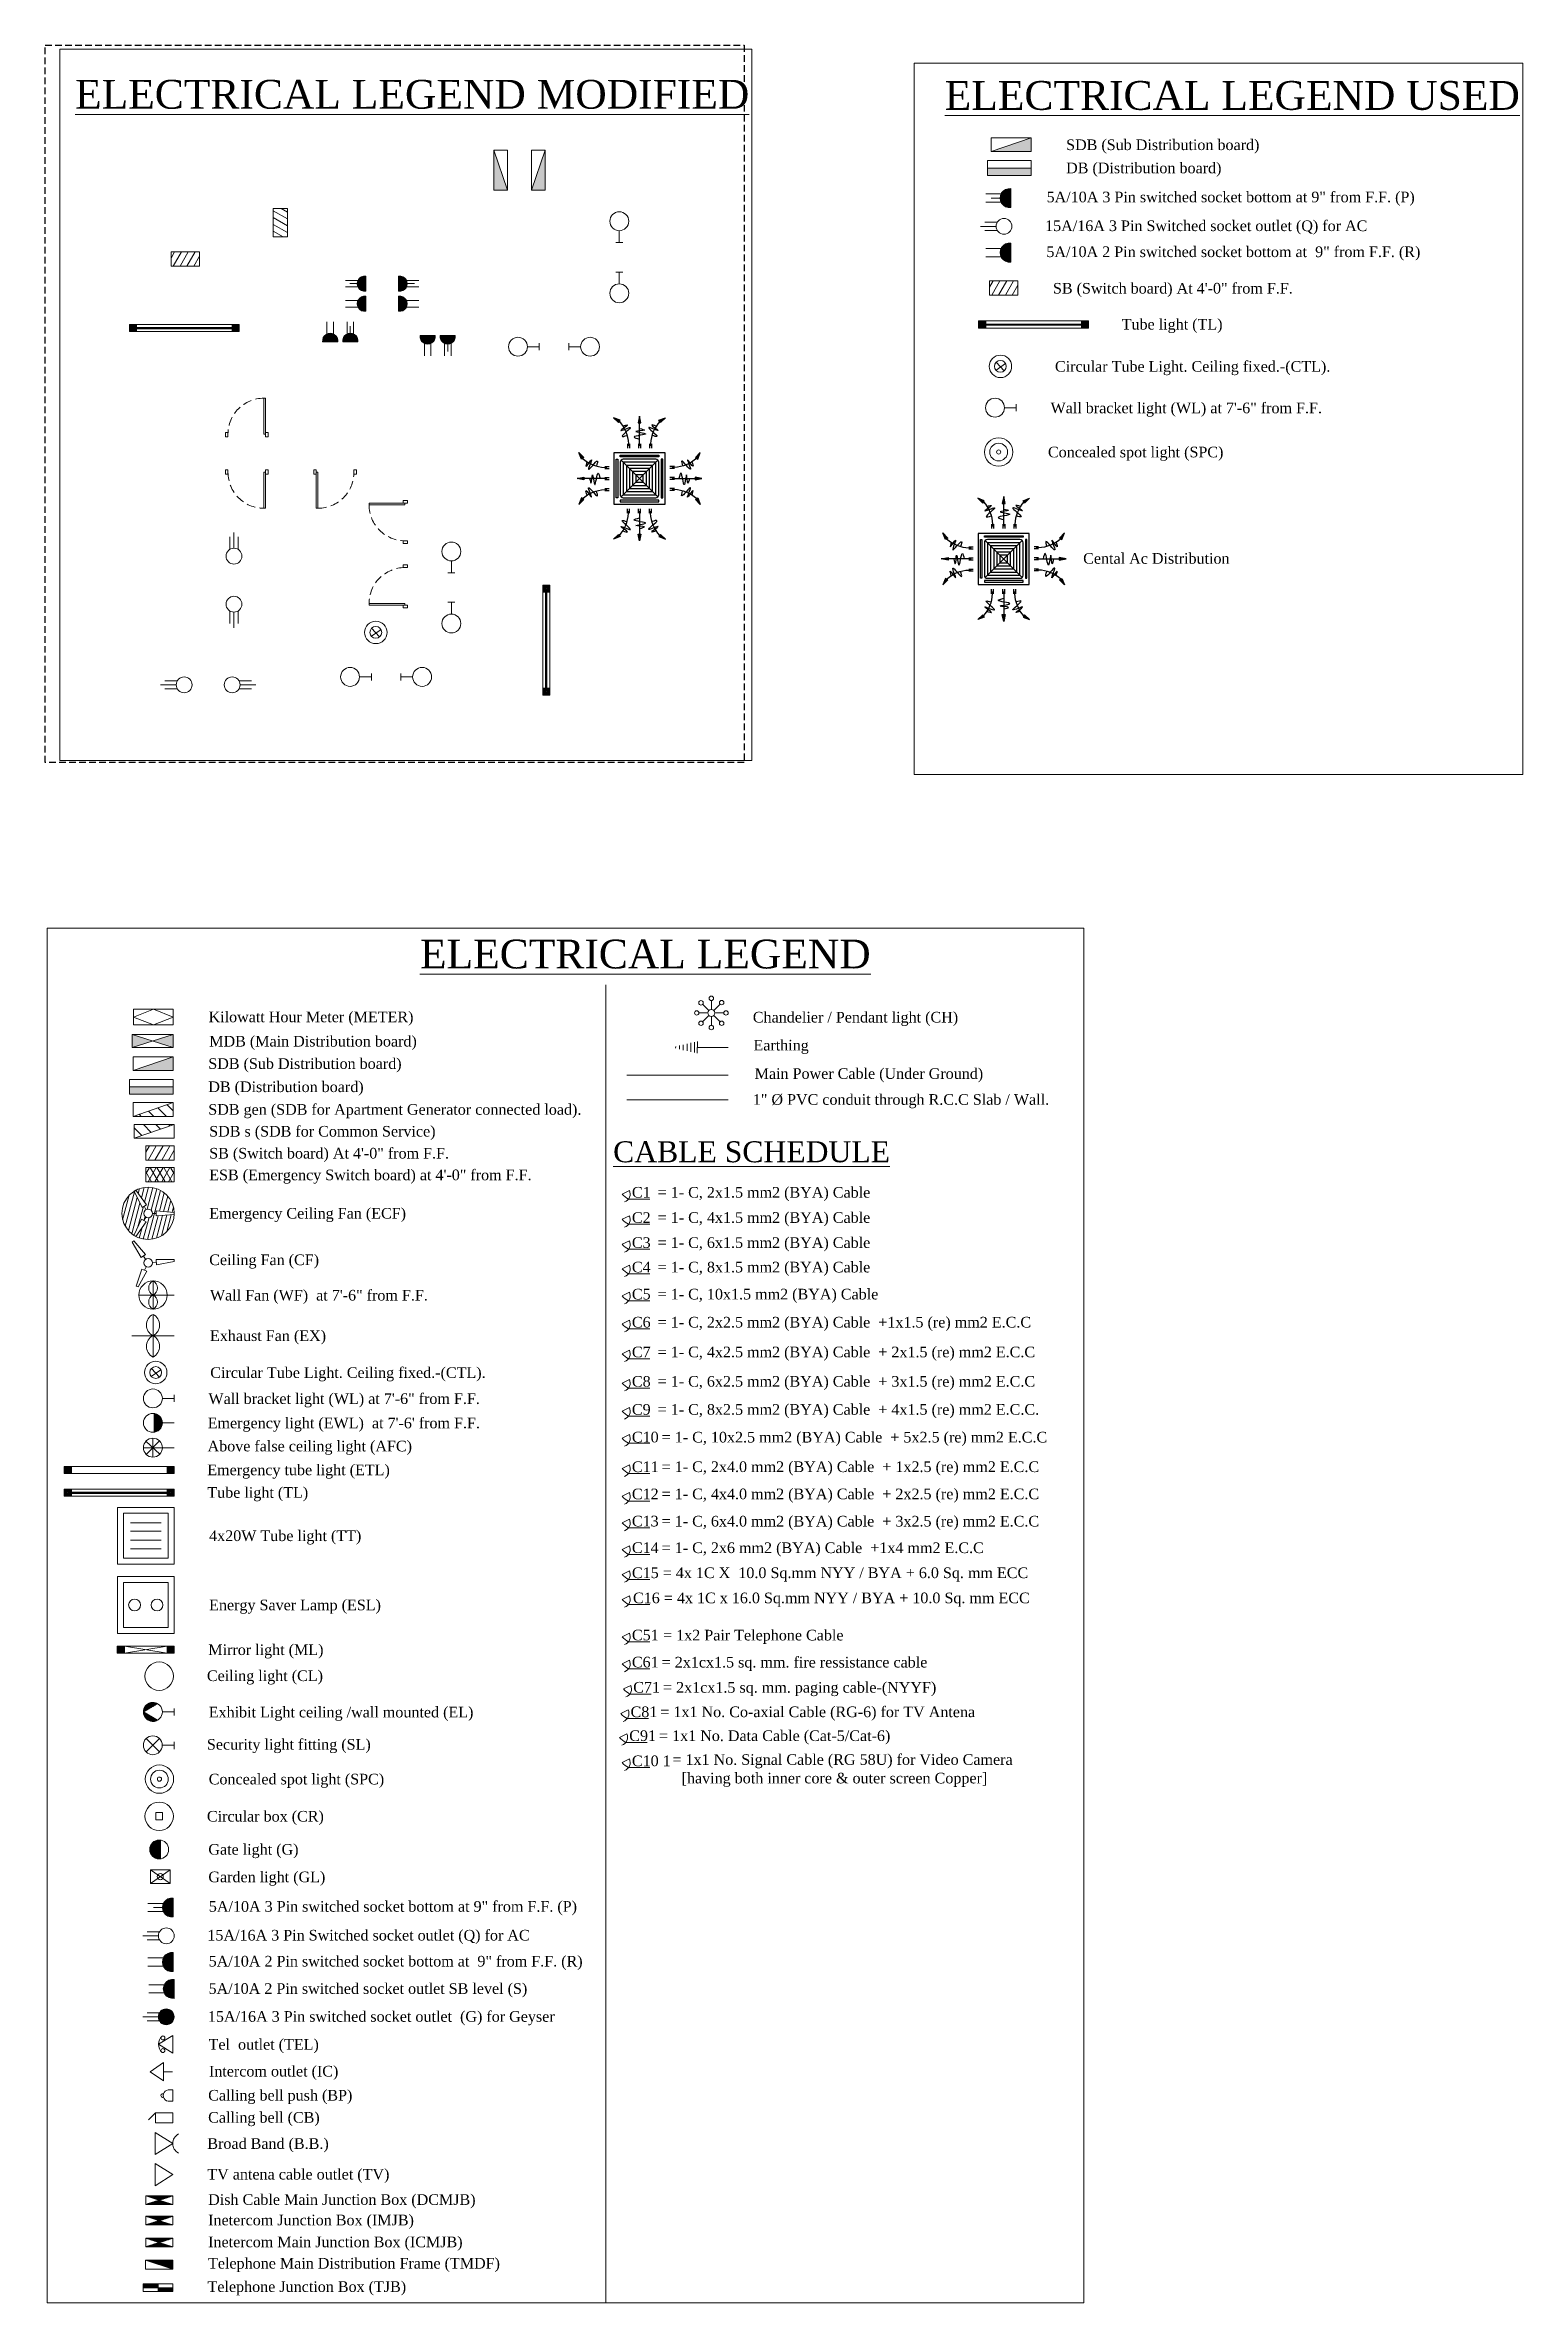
# Model space of a CAD drawing. Header units: inches. Extents: x 845 to 17085, y 908 to 10810.
# Drawn here: x 949 to 1782, y 2927 to 4200 of the extents above; entities that cross this region are included whole.
import ezdxf

# ---------------------------------------------------------------- set-up
doc = ezdxf.new("R2010")
doc.units = ezdxf.units.IN
doc.header["$LTSCALE"] = 15
doc.header["$MEASUREMENT"] = 0
for name, pattern in [('CONTINUA', [0]), ('DASHED2', [0.375, 0.25, -0.125]), ('HIDDEN', [0.375, 0.25, -0.125])]:
    doc.linetypes.add(name, pattern=pattern)
for name, color, linetype in [('AIR', 7, 'Continuous'), ('AIR-00', 8, 'Continuous'), ('AIR-01', 105, 'Continuous'), ('AIR-02', 2, 'Continuous'), ('AIR-04', 40, 'Continuous'), ('DB cable', 141, 'HIDDEN')]:
    doc.layers.add(name, color=color, linetype=linetype)
for name, color, linetype, lineweight in [('E. Fixture', 6, 'Continuous', 20), ('ETEXT', 152, 'Continuous', 5), ('G-FIX', 4, 'Continuous', 9), ('HATCH', 251, 'Continuous', 5), ('humans', 7, 'Continuous', 15), ('L-TXT', 255, 'Continuous', 9), ('WIND & DOOR', 160, 'Continuous', 9), ('window and door', 170, 'Continuous', 9)]:
    doc.layers.add(name, color=color, linetype=linetype, lineweight=lineweight)
doc.styles.add('JASIM', font='times.ttf')

msp = doc.modelspace()

# ---------------------------------------------------------------- texts
at = {"layer": 'ETEXT', "color": 3, "lineweight": 5, "style": 'JASIM'}
for s, height, p in [('%%UELECTRICAL LEGEND MODIFIED', 16.2422, (965.84, 4163.86)), ('%%UELECTRICAL LEGEND USED', 16.2422, (1456.2, 4163.21)), ('%%UELECTRICAL LEGEND', 16.2422, (1160.33, 3679.07)), ('%%UCABLE SCHEDULE', 11.8125, (1269.24, 3569.78))]:
    msp.add_text(s, height=height, dxfattribs=at).set_placement(p)
at = {"layer": 'ETEXT', "lineweight": 5, "style": 'JASIM'}
for s, p in [('SDB (Sub Distribution board)', (1524.67, 4140.52)), ('DB (Distribution board)', (1524.67, 4127.44)), ('5A/10A 3 Pin switched socket bottom at 9" from F.F. (P)', (1513.66, 4111.07)), ('15A/16A 3 Pin Switched socket outlet (Q) for AC', (1512.83, 4094.84)), ('5A/10A 2 Pin switched socket bottom at  9" from F.F. (R)', (1513.56, 4080.18)), ('SB (Switch board) At 4\'-0" from F.F.', (1517.26, 4059.6)), ('Tube light (TL)', (1556.01, 4039.31)), ('Circular Tube Light. Ceiling fixed.-(CTL).', (1518.38, 4015.54)), ('Wall bracket light (WL) at 7\'-6" from F.F.', (1515.89, 3992.12)), ('Concealed spot light (SPC)', (1514.44, 3967.25)), ('Cental Ac Distribution', (1534.29, 3907.27)), ('Kilowatt Hour Meter (METER)', (1041.12, 3648.73)), ('Chandelier / Pendant light (CH)', (1348.02, 3648.57)), ('MDB (Main Distribution board)', (1041.49, 3635.02)), ('SDB (Sub Distribution board)', (1040.96, 3622.41)), ('Earthing', (1348.36, 3632.79)), ('DB (Distribution board)', (1040.96, 3609.34)), ('Main Power Cable (Under Ground)', (1349.05, 3616.79)), ('SDB gen (SDB for Apartment Generator connected load).', (1040.96, 3596.56)), ('1" %%c PVC conduit through R.C.C Slab / Wall.', (1348.02, 3602.17)), ('SDB s (SDB for Common Service)', (1041.48, 3584.25)), ('SB (Switch board) At 4\'-0" from F.F.', (1041.48, 3571.87)), ('ESB (Emergency Switch board) at 4\'-0" from F.F.', (1041.48, 3559.64)), ('C1', (1279.82, 3549.85)), ('= 1- C, 2x1.5 mm2 (BYA) Cable', (1294.35, 3549.81)), ('Emergency Ceiling Fan (ECF)', (1041.48, 3538)), ('C2', (1279.82, 3535.58)), ('= 1- C, 4x1.5 mm2 (BYA) Cable', (1294.35, 3535.61)), ('C3', (1279.82, 3521.48)), ('= 1- C, 6x1.5 mm2 (BYA) Cable', (1294.35, 3521.47)), ('Ceiling Fan (CF)', (1041.48, 3511.77)), ('C4', (1279.82, 3507.67)), ('= 1- C, 8x1.5 mm2 (BYA) Cable', (1294.35, 3507.65)), ('Wall Fan (WF)  at 7\'-6" from F.F.', (1041.89, 3491.8)), ('C5', (1279.82, 3492.4)), ('= 1- C, 10x1.5 mm2 (BYA) Cable', (1294.35, 3492.42)), ('C6', (1279.82, 3476.58)), ('= 1- C, 2x2.5 mm2 (BYA) Cable  +1x1.5 (re) mm2 E.C.C', (1294.35, 3476.59)), ('Exhaust Fan (EX)', (1041.93, 3468.97)), ('C7', (1279.82, 3459.79)), ('= 1- C, 4x2.5 mm2 (BYA) Cable  + 2x1.5 (re) mm2 E.C.C', (1294.35, 3459.79)), ('Circular Tube Light. Ceiling fixed.-(CTL).', (1042.07, 3448.17)), ('Wall bracket light (WL) at 7\'-6" from F.F.', (1041.04, 3433.48)), ('C8', (1279.82, 3443.22)), ('= 1- C, 6x2.5 mm2 (BYA) Cable  + 3x1.5 (re) mm2 E.C.C', (1294.35, 3443.23)), ("Emergency light (EWL)  at 7'-6' from F.F.", (1040.63, 3419.76)), ('C9', (1279.82, 3427.39)), ('= 1- C, 8x2.5 mm2 (BYA) Cable  + 4x1.5 (re) mm2 E.C.C.', (1294.35, 3427.4)), ('Above false ceiling light (AFC)', (1040.55, 3406.74)), ('C10', (1279.82, 3411.81)), (' = 1- C, 10x2.5 mm2 (BYA) Cable  + 5x2.5 (re) mm2 E.C.C', (1294.35, 3411.75)), ('Emergency tube light (ETL)', (1040.41, 3393.3)), ('C11', (1279.82, 3395.06)), (' = 1- C, 2x4.0 mm2 (BYA) Cable  + 1x2.5 (re) mm2 E.C.C', (1294.35, 3395.09)), ('Tube light (TL)', (1040.43, 3380.57)), ('C12', (1279.82, 3379.73)), (' = 1- C, 4x4.0 mm2 (BYA) Cable  + 2x2.5 (re) mm2 E.C.C', (1294.35, 3379.75)), ('4x20W Tube light (TT)', (1041.43, 3356.17)), ('C13', (1279.82, 3364.43)), (' = 1- C, 6x4.0 mm2 (BYA) Cable  + 3x2.5 (re) mm2 E.C.C', (1294.35, 3364.38)), ('C14', (1279.82, 3349.45)), (' = 1- C, 2x6 mm2 (BYA) Cable  +1x4 mm2 E.C.C', (1294.35, 3349.4)), ('C15 = 4x 1C X  10.0 Sq.mm NYY / BYA + 6.0 Sq. mm ECC', (1279.84, 3335.29)), ('Energy Saver Lamp (ESL)', (1041.43, 3317.14)), ('C16 = 4x 1C x 16.0 Sq.mm NYY / BYA + 10.0 Sq. mm ECC', (1280.45, 3321.11)), ('Mirror light (ML)', (1040.98, 3291.91)), ('C51', (1279.82, 3300.18)), (' = 1x2 Pair Telephone Cable', (1295.15, 3300.13)), ('C61', (1279.82, 3284.92)), (' = 2x1cx1.5 sq. mm. fire ressistance cable', (1294.35, 3284.87)), ('Ceiling light (CL)', (1040.19, 3277.24)), ('C71', (1280.56, 3270.73)), (' = 2x1cx1.5 sq. mm. paging cable-(NYYF)', (1295.1, 3270.67)), ('Exhibit Light ceiling /wall mounted (EL)', (1041.21, 3256.72)), ('C81', (1279.07, 3256.87)), (' = 1x1 No. Co-axial Cable (RG-6) for TV Antena', (1293.6, 3256.87)), ('C91', (1278.32, 3243.42)), (' = 1x1 No. Data Cable (Cat-5/Cat-6)', (1292.85, 3243.42)), ('Security light fitting (SL)', (1040.19, 3238.54)), ('C10 1', (1279.82, 3229.23)), (' = 1x1 No. Signal Cable (RG 58U) for Video Camera', (1300.4, 3229.98)), ('Concealed spot light (SPC)', (1041.21, 3218.95)), ('  [having both inner core & outer screen Copper]', (1303.32, 3219.52)), ('Circular box (CR)', (1040.19, 3197.99)), ('Gate light (G)', (1041.01, 3179.32)), ('Garden light (GL)', (1041.01, 3163.79)), ('5A/10A 3 Pin switched socket bottom at 9" from F.F. (P)', (1041.27, 3147.15)), ('15A/16A 3 Pin Switched socket outlet (Q) for AC', (1040.44, 3130.92)), ('5A/10A 2 Pin switched socket bottom at  9" from F.F. (R)', (1041.17, 3116.27)), ('5A/10A 2 Pin switched socket outlet SB level (S)', (1041.11, 3100.83)), ('15A/16A 3 Pin switched socket outlet  (G) for Geyser', (1040.71, 3085.1)), ('Tel  outlet (TEL)', (1041.14, 3069.37)), ('Intercom outlet (IC)', (1041.33, 3054.24)), ('Calling bell push (BP)', (1040.89, 3040.67)), ('Calling bell (CB)', (1040.87, 3028.19)), ('Broad Band (B.B.)', (1040.43, 3013.45)), ('TV antena cable outlet (TV)', (1040.43, 2996.16)), ('Dish Cable Main Junction Box (DCMJB)', (1040.89, 2981.86)), ('Inetercom Junction Box (IMJB)', (1040.89, 2970.32)), ('Inetercom Main Junction Box (ICMJB)', (1040.89, 2957.96)), ('Telephone Main Distribution Frame (TMDF)', (1040.81, 2945.94)), ('Telephone Junction Box (TJB)', (1040.53, 2932.76))]:
    msp.add_text(s, height=6, dxfattribs=at).set_placement(p)

# ---------------------------------------------------------------- blocks, each defined once
blk = doc.blocks.new('hh')
at = {"layer": 'E. Fixture', "lineweight": 15}
h = blk.add_hatch(dxfattribs=at)
h.set_pattern_fill('ANSI31', color=256, style=0)
h.set_pattern_definition([(45, (-3.09985, 2.43314), (-0.088388348, 0.088388348), [])])
h.paths.add_polyline_path([(805.5, 250), (797.9, 247.6), (813.2, 247.6)])
h.paths.add_polyline_path([(813.2, 252.5), (797.9, 252.5), (805.5, 250)])
for points in [[(813.2, 252.5), (805.5, 250), (797.9, 252.5)], [(813.2, 247.6), (805.5, 250), (797.9, 247.6)]]:
    blk.add_lwpolyline(points, dxfattribs=at)
blk.add_lwpolyline([(797.9, 252.5), (813.2, 252.5), (813.2, 247.6), (797.9, 247.6)], close=True, dxfattribs=at)
blk = doc.blocks.new('kk')
at = {"layer": 'E. Fixture', "lineweight": 15}
h = blk.add_hatch(dxfattribs=at)
h.set_pattern_fill('ANSI31', color=256, style=0)
h.paths.add_polyline_path([(804.9, 220.7), (804.9, 222.9), (796.5, 222.9), (796.5, 220.7)])
h = blk.add_hatch(dxfattribs=at)
h.set_pattern_fill('ANSI31', color=256, style=0)
h.paths.add_polyline_path([(813.3, 218.6), (813.3, 220.7), (804.9, 220.7), (804.9, 218.6)])
for p, q in [((813.3, 220.7), (796.5, 220.7)), ((804.9, 222.9), (804.9, 218.6))]:
    blk.add_line(p, q, dxfattribs=at)
blk.add_lwpolyline([(796.5, 222.9), (813.3, 222.9), (813.3, 218.6), (796.5, 218.6)], close=True, dxfattribs=at)
blk = doc.blocks.new('82')
at = {"layer": 'E. Fixture'}
for p, q in [((1444.82, -4136.61), (1444.82, -4145.99)), ((1452.32, -4141.3), (1444.82, -4136.61)), ((1452.32, -4141.3), (1444.82, -4145.99))]:
    blk.add_line(p, q, dxfattribs=at)
blk = doc.blocks.new('122')
at = {"layer": 'E. Fixture'}
for p, q in [((27132.17, -3865.78), (27130.89, -3865.78)), ((27132.17, -3870.54), (27132.17, -3865.78)), ((27132.17, -3870.54), (27130.89, -3870.54))]:
    blk.add_line(p, q, dxfattribs=at)
for centre, radius, start, end in [((27130.55, -3868.16), 2.41, 81.89167, 278.10833), ((27127.94, -3868.15), 0.782, 69.6947, 293.2018)]:
    blk.add_arc(centre, radius, start, end, dxfattribs=at)
blk = doc.blocks.new('205')
at = {"layer": 'E. Fixture'}
for p, q in [((27100.62, -3883.85), (27107.93, -3883.85)), ((27100.62, -3883.85), (27100.62, -3888.02)), ((27110.88, -3886.8), (27107.93, -3883.85)), ((27107.93, -3888.02), (27107.93, -3883.85)), ((27100.62, -3888.02), (27107.93, -3888.02))]:
    blk.add_line(p, q, dxfattribs=at)
blk = doc.blocks.new('25')
at = {"layer": 'E. Fixture'}
for p, q in [((27123.97, -3857.76), (27129.6, -3853.92)), ((27129.6, -3853.92), (27129.6, -3861.59)), ((27123.97, -3857.76), (27129.6, -3861.59)), ((27133.46, -3857.76), (27129.6, -3857.76))]:
    blk.add_line(p, q, dxfattribs=at)
blk = doc.blocks.new('L4')
at = {"layer": 'E. Fixture'}
for radius in [8, 8, 5, 1.17]:
    blk.add_circle((39232.6, 28184.2), radius, dxfattribs=at)
blk = doc.blocks.new('05')
at = {"layer": 'E. Fixture'}
blk.add_hatch(color=256, dxfattribs=at).paths.add_polyline_path([(27124.32, -3822.56), (27124.32, -3814.56, 1.138442)])
for p, q in [((27122.65, -3816.83), (27113.67, -3816.83)), ((27122.65, -3818.56), (27115.97, -3818.56)), ((27124.32, -3822.56), (27124.32, -3814.56)), ((27122.65, -3820.28), (27113.67, -3820.28))]:
    blk.add_line(p, q, dxfattribs=at)
blk.add_arc((27123.8, -3818.56), 4.03, 82.59172, 277.40828, dxfattribs=at)
blk = doc.blocks.new('10')
at = {"layer": 'E. Fixture'}
blk.add_hatch(color=256, dxfattribs=at).paths.add_polyline_path([(27132.13, -3831.38), (27132.13, -3823.38, 1.138442)])
for p, q in [((27130.46, -3825.65), (27121.48, -3825.65)), ((27132.13, -3831.38), (27132.13, -3823.38)), ((27130.46, -3829.1), (27121.48, -3829.1))]:
    blk.add_line(p, q, dxfattribs=at)
blk.add_arc((27131.61, -3827.38), 4.03, 82.59172, 277.40828, dxfattribs=at)
blk = doc.blocks.new('gg')
at = {"layer": 'E. Fixture', "lineweight": 15}
blk.add_hatch(color=256, dxfattribs=at).paths.add_polyline_path([(813.2, 353.1, 1), (804.3, 353.1, 1)])
for p, q in [((804.3, 353.1), (795.5, 353.1)), ((804.9, 355.4), (797.9, 355.4)), ((804.9, 350.8), (797.9, 350.8))]:
    blk.add_line(p, q, dxfattribs=at)
blk.add_circle((808.7, 353.1), 4.46, dxfattribs=at)
blk = doc.blocks.new('ty')
at = {"layer": 'E. Fixture'}
for p, q in [((26271.05, -3659.09), (26277.05, -3655.34)), ((26277.05, -3662.84), (26277.05, -3655.34)), ((26271.05, -3659.09), (26277.05, -3662.84))]:
    blk.add_line(p, q, dxfattribs=at)
for centre in [(26272.88, -3656.43), (26272.88, -3661.74)]:
    blk.add_circle(centre, 0.844, dxfattribs=at)
blk.add_arc((26275.48, -3659.09), 4.5, 130.01966, 229.98034, dxfattribs=at)
blk = doc.blocks.new('69582')
at = {"layer": 'HATCH'}
for p, q in [((1428.68, -3959.17), (1452.68, -3959.17)), ((1428.68, -3983.17), (1428.68, -3959.17)), ((1431.18, -3961.67), (1450.18, -3961.67)), ((1431.18, -3980.67), (1431.18, -3961.67)), ((1450.18, -3961.67), (1450.18, -3980.67)), ((1452.68, -3959.17), (1452.68, -3983.17)), ((1450.18, -3980.67), (1431.18, -3980.67)), ((1452.68, -3983.17), (1428.68, -3983.17))]:
    blk.add_line(p, q, dxfattribs=at)
blk = doc.blocks.new('oo')
at = {"layer": 'E. Fixture', "lineweight": 15}
for p, q in [((755.2, 589.1), (809.2, 589.1)), ((755.2, 589), (809.2, 589)), ((755.2, 589), (809.2, 589)), ((755.2, 588.9), (809.2, 588.9)), ((755.2, 588.8), (809.2, 588.8)), ((755.2, 588.6), (809.2, 588.6)), ((755.2, 588.6), (809.2, 588.6)), ((755.2, 588.5), (809.2, 588.5)), ((755.2, 588.4), (809.2, 588.4)), ((755.2, 588.4), (809.2, 588.4))]:
    blk.add_line(p, q, dxfattribs=at)
at = {"layer": 'E. Fixture', "color": 5, "lineweight": 15}
blk.add_lwpolyline([(751.2, 590.8), (813.2, 590.8), (813.2, 586.8), (751.2, 586.8), (751.2, 590.8)], dxfattribs=at)
at = {"layer": 'HATCH', "lineweight": 15}
for points in [[(751.2, 590.8), (755.2, 590.8), (755.2, 586.8), (751.2, 586.8)], [(751.6, 590.4), (754.9, 590.4), (754.9, 587.1), (751.6, 587.1)], [(751.9, 590.1), (754.6, 590.1), (754.6, 587.4), (751.9, 587.4)], [(752.2, 589.8), (754.2, 589.8), (754.2, 587.8), (752.2, 587.8)], [(752.6, 589.4), (753.9, 589.4), (753.9, 588.1), (752.6, 588.1)], [(752.9, 589.1), (753.6, 589.1), (753.6, 588.4), (752.9, 588.4)], [(813.2, 590.8), (809.2, 590.8), (809.2, 586.8), (813.2, 586.8)], [(812.8, 590.4), (809.5, 590.4), (809.5, 587.1), (812.8, 587.1)], [(812.5, 590.1), (809.8, 590.1), (809.8, 587.4), (812.5, 587.4)], [(812.2, 589.8), (810.2, 589.8), (810.2, 587.8), (812.2, 587.8)], [(811.8, 589.4), (810.5, 589.4), (810.5, 588.1), (811.8, 588.1)], [(811.5, 589.1), (810.8, 589.1), (810.8, 588.4), (811.5, 588.4)]]:
    blk.add_lwpolyline(points, close=True, dxfattribs=at)
blk = doc.blocks.new('S')
at = {"layer": 'E. Fixture'}
for p, q in [((27102.5, -3564.5), (27101.4, -3580.7)), ((27106.1, -3580.6), (27101.4, -3580.7)), ((27104.4, -3564.5), (27102.5, -3564.5)), ((27103.5, -3584.1), (27103.5, -3580.7)), ((27104.4, -3564.5), (27106.1, -3580.6)), ((27082.5, -3599), (27095.8, -3589.7)), ((27082.5, -3599), (27083.5, -3600.7)), ((27083.5, -3600.7), (27098.2, -3593.8)), ((27095.8, -3589.7), (27098.2, -3593.8)), ((27100, -3590.1), (27097, -3591.8)), ((27106.9, -3590.1), (27109.9, -3591.8)), ((27111.1, -3589.7), (27108.7, -3593.8)), ((27123.4, -3600.7), (27108.7, -3593.8)), ((27124.4, -3599), (27111.1, -3589.7)), ((27124.4, -3599), (27123.4, -3600.7))]:
    blk.add_line(p, q, dxfattribs=at)
blk.add_circle((27103.5, -3588.1), 3.94, dxfattribs=at)
blk = doc.blocks.new('14')
at = {"layer": 'E. Fixture'}
for p, q in [((26233.99, -3909.11), (26233.99, -3891.11)), ((26224.99, -3900.11), (26242.99, -3900.11))]:
    blk.add_line(p, q, dxfattribs=at)
for centre, start, end in [((26229.49, -3902.36), 26.56402, 153.43598), ((26229.49, -3897.86), 206.56402, 333.43598), ((26238.49, -3902.36), 26.56402, 153.43598), ((26238.49, -3897.86), 206.56402, 333.43598)]:
    blk.add_arc(centre, 5.03, start, end, dxfattribs=at)
blk = doc.blocks.new('587')
at = {"layer": 'E. Fixture', "color": 252}
for p, q in [((26788.73, -3110.24), (26788.73, -3102.24)), ((26784.73, -3106.24), (26792.73, -3106.24)), ((26785.78, -3108.94), (26791.67, -3103.53)), ((26791.56, -3109.07), (26785.9, -3103.41))]:
    blk.add_line(p, q, dxfattribs=at)
at = {"layer": 'E. Fixture'}
blk.add_line((26792.73, -3106.24), (26797.73, -3106.24), dxfattribs=at)
blk.add_circle((26788.73, -3106.24), 4, dxfattribs=at)
blk = doc.blocks.new('tu')
at = {"layer": 'E. Fixture'}
for p, q in [((27121.06, -3634.35), (27118.26, -3634.35)), ((27133.2, -3634.35), (27121.2, -3634.35)), ((27127.2, -3640.35), (27127.2, -3628.35))]:
    blk.add_line(p, q, dxfattribs=at)
blk.add_circle((27127.2, -3634.35), 6, dxfattribs=at)
for centre, start, end in [((27128.7, -3631.35), 116.56402, 243.43598), ((27128.7, -3637.35), 116.56402, 243.43598), ((27125.7, -3631.35), 296.56402, 63.43598), ((27125.7, -3637.35), 296.56402, 63.43598)]:
    blk.add_arc(centre, 3.35, start, end, dxfattribs=at)
blk = doc.blocks.new('C')
at = {"layer": 'E. Fixture'}
blk.add_hatch(color=256, dxfattribs=at).paths.add_polyline_path([(27131.11, -3595.1), (27140.34, -3595.1), (27140.34, -3591.94)])
blk.add_line((27140.34, -3591.94), (27131.11, -3595.1), dxfattribs=at)
blk.add_lwpolyline([(27131.11, -3591.94), (27140.34, -3591.94), (27140.34, -3595.1), (27131.11, -3595.1), (27131.11, -3591.94)], dxfattribs=at)
blk = doc.blocks.new('02')
at = {"layer": 'E. Fixture', "lineweight": 5}
h = blk.add_hatch(dxfattribs=at)
h.set_pattern_fill('ANSI31', color=256, scale=20, angle=90, style=0)
h.set_pattern_definition([(135, (24854.75, 29892.603), (-1.76776695, -1.76776695), [])])
h.paths.add_polyline_path([(39229.64, 28526.87), (39229.64, 28523), (39240.91, 28526.87)])
at = {"layer": 'E. Fixture'}
blk.add_line((39240.91, 28526.87), (39229.64, 28523), dxfattribs=at)
blk.add_lwpolyline([(39229.64, 28526.87), (39240.91, 28526.87), (39240.91, 28523), (39229.64, 28523), (39229.64, 28526.87)], dxfattribs=at)
blk = doc.blocks.new('98')
at = {"layer": 'E. Fixture', "lineweight": 5}
h = blk.add_hatch(dxfattribs=at)
h.set_pattern_fill('ANSI31', color=251, scale=20, angle=90, style=0)
h.set_pattern_definition([(135, (24852.4953, 29864.744), (-1.76776695, -1.76776695), [])])
h.paths.add_polyline_path([(39240.91, 28545.31), (39240.91, 28549.18), (39229.64, 28545.31)])
at = {"layer": 'E. Fixture'}
blk.add_line((39240.91, 28549.18), (39229.64, 28545.31), dxfattribs=at)
blk.add_lwpolyline([(39229.64, 28549.18), (39240.91, 28549.18), (39240.91, 28545.31), (39229.64, 28545.31), (39229.64, 28549.18)], dxfattribs=at)
blk = doc.blocks.new('2')
at = {"layer": 'E. Fixture'}
blk.add_hatch(color=256, dxfattribs=at).paths.add_polyline_path([(27131.11, -3604.57), (27131.11, -3606.15), (27140.34, -3606.15), (27140.34, -3604.57)])
blk.add_line((27140.34, -3604.57), (27131.11, -3604.57), dxfattribs=at)
blk.add_lwpolyline([(27131.11, -3602.99), (27140.34, -3602.99), (27140.34, -3606.15), (27131.11, -3606.15), (27131.11, -3602.99)], dxfattribs=at)
blk = doc.blocks.new('L')
at = {"layer": 'E. Fixture'}
for p, q in [((27133.81, -3573.08), (27130.06, -3574.58)), ((27130.06, -3574.58), (27133.81, -3576.08)), ((27137.56, -3574.58), (27133.81, -3573.08)), ((27133.81, -3576.08), (27137.56, -3574.58))]:
    blk.add_line(p, q, dxfattribs=at)
blk.add_lwpolyline([(27130.06, -3573.08), (27137.56, -3573.08), (27137.56, -3576.08), (27130.06, -3576.08), (27130.06, -3573.08)], dxfattribs=at)
blk = doc.blocks.new('P')
at = {"layer": 'E. Fixture'}
h = blk.add_hatch(color=256, dxfattribs=at)
h.paths.add_polyline_path([(27133.98, -3585.76), (27139.76, -3587.62), (27139.76, -3583.91)])
h.paths.add_polyline_path([(27133.98, -3585.76), (27128.2, -3583.91), (27128.2, -3587.62)])
for p, q in [((27139.76, -3583.91), (27128.2, -3587.62)), ((27128.2, -3583.91), (27139.76, -3587.62))]:
    blk.add_line(p, q, dxfattribs=at)
blk.add_lwpolyline([(27128.2, -3583.91), (27139.76, -3583.91), (27139.76, -3587.62), (27128.2, -3587.62), (27128.2, -3583.91)], dxfattribs=at)
blk = doc.blocks.new('E2')
at = {"layer": 'E. Fixture', "color": 252}
for p, q in [((27081.9, -4056.14), (27081.9, -4056.89)), ((27083.51, -4055.75), (27083.52, -4057.26)), ((27085.13, -4055.36), (27085.14, -4057.62)), ((27086.74, -4054.97), (27086.76, -4057.99)), ((27088.36, -4054.58), (27088.38, -4058.35)), ((27089.79, -4054.24), (27089.82, -4058.68)), ((27091.05, -4053.93), (27091.08, -4058.96)), ((27104.1, -4056.35), (27091.06, -4056.45))]:
    blk.add_line(p, q, dxfattribs=at)
blk = doc.blocks.new('2635')
at = {"layer": 'E. Fixture'}
for p, q in [((1426.5, -4199.45), (1422.76, -4199.45)), ((1426.94, -4198.39), (1424.29, -4195.74)), ((1424.3, -4203.16), (1426.94, -4200.51)), ((1428, -4197.95), (1428, -4194.2)), ((1429.06, -4198.39), (1431.71, -4195.74)), ((1431.71, -4203.16), (1429.06, -4200.51)), ((1433.25, -4199.45), (1429.5, -4199.45)), ((1428, -4204.69), (1428, -4200.95))]:
    blk.add_line(p, q, dxfattribs=at)
for centre, radius in [((1421.82, -4199.45), 0.938), ((1423.62, -4195.17), 0.938), ((1428, -4199.45), 1.5), ((1428, -4193.26), 0.938), ((1432.37, -4195.08), 0.938), ((1434.18, -4199.45), 0.938), ((1423.63, -4203.82), 0.938), ((1428, -4205.63), 0.938), ((1432.37, -4203.82), 0.938)]:
    blk.add_circle(centre, radius, dxfattribs=at)
blk = doc.blocks.new('FCU-13000P (CASSETTE SPLIT)')
at = {"layer": 'AIR-00', "ltscale": 3}
for p, q in [((0, 0.523), (0, 1)), ((-0.193, 0.558), (-0.193, 0.487)), ((-0.162, 0.558), (-0.162, 0.487)), ((-0.016, 0.558), (-0.016, 0.487)), ((0.016, 0.558), (0.016, 0.487)), ((0.162, 0.558), (0.162, 0.487)), ((0.193, 0.558), (0.193, 0.487)), ((-0.523, 0), (-1, 0)), ((-0.558, 0.193), (-0.487, 0.193)), ((-0.558, 0.162), (-0.487, 0.162)), ((-0.558, 0.016), (-0.487, 0.016)), ((0.558, 0.193), (0.487, 0.193)), ((0.558, 0.162), (0.487, 0.162)), ((0.558, 0.016), (0.487, 0.016)), ((0.523, 0), (1, 0)), ((-0.558, -0.016), (-0.487, -0.016)), ((-0.558, -0.162), (-0.487, -0.162)), ((-0.558, -0.193), (-0.487, -0.193)), ((0.558, -0.016), (0.487, -0.016)), ((0.558, -0.162), (0.487, -0.162)), ((0.558, -0.193), (0.487, -0.193)), ((-0.193, -0.558), (-0.193, -0.487)), ((-0.162, -0.558), (-0.162, -0.487)), ((-0.016, -0.558), (-0.016, -0.487)), ((0, -0.523), (0, -1)), ((0.016, -0.558), (0.016, -0.487)), ((0.162, -0.558), (0.162, -0.487)), ((0.193, -0.558), (0.193, -0.487))]:
    blk.add_line(p, q, dxfattribs=at)
at = {"layer": 'AIR-00'}
for p, q in [((0.295, -0.295), (-0.295, 0.295)), ((0.295, 0.295), (-0.295, -0.295))]:
    blk.add_line(p, q, dxfattribs=at)
at = {"layer": 'AIR-00', "ltscale": 3}
for points in [[(-0.335, 0.895), (-0.311, 0.932), (-0.416, 0.973)], [(-0.022, 0.89), (0.022, 0.89), (0, 1)], [(0.335, 0.895), (0.311, 0.932), (0.416, 0.973)], [(-0.895, 0.335), (-0.932, 0.311), (-0.973, 0.416)], [(0.895, 0.335), (0.932, 0.311), (0.973, 0.416)], [(-0.89, 0.022), (-0.89, -0.022), (-1, 0)], [(0.89, 0.022), (0.89, -0.022), (1, 0)], [(-0.895, -0.335), (-0.932, -0.311), (-0.973, -0.416)], [(0.895, -0.335), (0.932, -0.311), (0.973, -0.416)], [(-0.335, -0.895), (-0.311, -0.932), (-0.416, -0.973)], [(-0.022, -0.89), (0.022, -0.89), (0, -1)], [(0.335, -0.895), (0.311, -0.932), (0.416, -0.973)]]:
    blk.add_lwpolyline(points, close=True, dxfattribs=at)
at = {"layer": 'AIR-00'}
for points in [[(-0.323, 0.914, -0.171809), (-0.178, 0.558), (-0.178, 0.522)], [(0.323, 0.914, 0.171809), (0.178, 0.558), (0.178, 0.522)], [(-0.914, 0.323, 0.171809), (-0.558, 0.178), (-0.522, 0.178)], [(0.914, 0.323, -0.171809), (0.558, 0.178), (0.522, 0.178)], [(-0.914, -0.323, -0.171809), (-0.558, -0.178), (-0.522, -0.178)], [(0.914, -0.323, 0.171809), (0.558, -0.178), (0.522, -0.178)], [(-0.323, -0.914, 0.171809), (-0.178, -0.558), (-0.178, -0.522)], [(0.323, -0.914, -0.171809), (0.178, -0.558), (0.178, -0.522)]]:
    blk.add_lwpolyline(points, format="xyb", dxfattribs=at)
for points in [[(-0.26, -0.26), (0.26, -0.26), (0.26, 0.26), (-0.26, 0.26)], [(-0.21, -0.21), (0.21, -0.21), (0.21, 0.21), (-0.21, 0.21)], [(-0.16, -0.16), (0.16, -0.16), (0.16, 0.16), (-0.16, 0.16)], [(-0.11, -0.11), (0.11, -0.11), (0.11, 0.11), (-0.11, 0.11)], [(-0.06, -0.06), (0.06, -0.06), (0.06, 0.06), (-0.06, 0.06)]]:
    blk.add_lwpolyline(points, close=True, dxfattribs=at)
at = {"layer": 'AIR-00', "ltscale": 3}
for points in [[(-0.268, 0.84), (-0.231, 0.852), (-0.134, 0.882), (-0.422, 0.704), (0.005, 0.903), (-0.358, 0.645), (-0.239, 0.678), (-0.199, 0.69)], [(0.268, 0.84), (0.231, 0.852), (0.134, 0.882), (0.422, 0.704), (-0.005, 0.903), (0.358, 0.645), (0.239, 0.678), (0.199, 0.69)], [(-0.84, 0.268), (-0.852, 0.231), (-0.882, 0.134), (-0.704, 0.422), (-0.903, -0.005), (-0.645, 0.358), (-0.678, 0.239), (-0.69, 0.199)], [(0.84, 0.268), (0.852, 0.231), (0.882, 0.134), (0.704, 0.422), (0.903, -0.005), (0.645, 0.358), (0.678, 0.239), (0.69, 0.199)], [(-0.84, -0.268), (-0.852, -0.231), (-0.882, -0.134), (-0.704, -0.422), (-0.903, 0.005), (-0.645, -0.358), (-0.678, -0.239), (-0.69, -0.199)], [(0.84, -0.268), (0.852, -0.231), (0.882, -0.134), (0.704, -0.422), (0.903, 0.005), (0.645, -0.358), (0.678, -0.239), (0.69, -0.199)], [(-0.268, -0.84), (-0.231, -0.852), (-0.134, -0.882), (-0.422, -0.704), (0.005, -0.903), (-0.358, -0.645), (-0.239, -0.678), (-0.199, -0.69)], [(0.268, -0.84), (0.231, -0.852), (0.134, -0.882), (0.422, -0.704), (-0.005, -0.903), (0.358, -0.645), (0.239, -0.678), (0.199, -0.69)]]:
    blk.add_open_spline(points, degree=3, knots=[0.0032834, 0.0032834, 0.0032834, 0.0032834, 0.0712567, 0.1924075, 0.3347111, 0.5062145, 0.5813292, 0.5813292, 0.5813292, 0.5813292], dxfattribs=at)
for points in [[(0, 0.8), (0.077, 0.776), (-0.058, 0.755), (0.098, 0.718), (-0.087, 0.663), (0, 0.631)], [(-0.8, 0), (-0.776, -0.077), (-0.755, 0.058), (-0.718, -0.098), (-0.663, 0.087), (-0.631, 0)], [(0.8, 0), (0.776, -0.077), (0.755, 0.058), (0.718, -0.098), (0.663, 0.087), (0.631, 0)], [(0, -0.8), (0.077, -0.776), (-0.058, -0.755), (0.098, -0.718), (-0.087, -0.663), (0, -0.631)]]:
    blk.add_spline(points, degree=3, dxfattribs=at)
for points in [[(-0.416, 0.973), (-0.335, 0.895), (-0.311, 0.932)], [(0, 1), (-0.022, 0.89), (0.022, 0.89)], [(0.416, 0.973), (0.335, 0.895), (0.311, 0.932)], [(-0.973, 0.416), (-0.895, 0.335), (-0.932, 0.311)], [(0.973, 0.416), (0.895, 0.335), (0.932, 0.311)], [(-1, 0), (-0.89, 0.022), (-0.89, -0.022)], [(1, 0), (0.89, 0.022), (0.89, -0.022)], [(-0.973, -0.416), (-0.895, -0.335), (-0.932, -0.311)], [(0.973, -0.416), (0.895, -0.335), (0.932, -0.311)], [(-0.416, -0.973), (-0.335, -0.895), (-0.311, -0.932)], [(0, -1), (-0.022, -0.89), (0.022, -0.89)], [(0.416, -0.973), (0.335, -0.895), (0.311, -0.932)]]:
    blk.add_solid(points, dxfattribs=at)
at = {"layer": 'AIR-01'}
for points in [[(-0.31, 0.372), (0.31, 0.372), (0.31, 0.348), (-0.31, 0.348)], [(-0.373, 0.31), (-0.348, 0.31), (-0.348, -0.31), (-0.373, -0.31)], [(0.372, 0.31), (0.348, 0.31), (0.348, -0.31), (0.372, -0.31)], [(-0.31, -0.373), (0.31, -0.373), (0.31, -0.348), (-0.31, -0.348)]]:
    blk.add_lwpolyline(points, close=True, dxfattribs=at)
at = {"layer": 'AIR-02'}
blk.add_lwpolyline([(-0.26, -0.31), (0.26, -0.31, 0.414214), (0.31, -0.26), (0.31, 0.26, 0.414214), (0.26, 0.31), (-0.26, 0.31, 0.414214), (-0.31, 0.26), (-0.31, -0.26, 0.414214)], format="xyb", close=True, dxfattribs=at)
at = {"layer": 'AIR-04'}
blk.add_lwpolyline([(-0.41, -0.41), (0.41, -0.41), (0.41, 0.41), (-0.41, 0.41)], close=True, dxfattribs=at)

# ---------------------------------------------------------------- hatches: boundary and pattern name
at = {"layer": 'E. Fixture', "lineweight": 5}
h = msp.add_hatch(dxfattribs=at)
h.set_pattern_fill('ANSI31', color=256, scale=26.668912, angle=-75, style=0)
h.set_pattern_definition([(330, (8515.9178, 74939.0994), (1.666807, 2.88699442), [])])
h.paths.add_polyline_path([(1077.63, 4107.55), (1077.63, 4091.55), (1085.63, 4091.55), (1085.63, 4107.55)])
h = msp.add_hatch(dxfattribs=at)
h.set_pattern_fill('ANSI31', color=256, scale=26.668912, angle=15, style=0)
h.set_pattern_definition([(60, (-69811.6144, 11513.4153), (-2.88699442, 1.666807), [])])
h.paths.add_polyline_path([(1019.94, 4075.12), (1035.94, 4075.12), (1035.94, 4083.13), (1019.94, 4083.13)])
h = msp.add_hatch(dxfattribs=at)
h.set_pattern_fill('ANSI31', color=256, scale=26.668912, angle=15, style=0)
h.set_pattern_definition([(60, (-69350.0405, 11497.0546), (-2.88699442, 1.666807), [])])
h.paths.add_polyline_path([(1481.51, 4058.76), (1497.51, 4058.76), (1497.51, 4066.76), (1481.51, 4066.76)])
h = msp.add_hatch(dxfattribs=at)
h.set_pattern_fill('ANSI31', color=256, scale=26.668912, angle=15, style=0)
h.set_pattern_definition([(60, (-69825.8226, 11009.3224), (-2.88699442, 1.666807), [])])
h.paths.add_polyline_path([(1005.73, 3571.03), (1021.73, 3571.03), (1021.73, 3579.03), (1005.73, 3579.03)])
h = msp.add_hatch(dxfattribs=at)
h.set_pattern_fill('ANSI31', color=256, scale=26.668912, angle=15, style=0)
h.set_pattern_definition([(120, (71853.282, 10997.031), (2.88699442, 1.666807), [])])
h.paths.add_polyline_path([(1021.73, 3558.74), (1005.73, 3558.74), (1005.73, 3566.74), (1021.73, 3566.74)])
h = msp.add_hatch(dxfattribs=at)
h.set_pattern_fill('ANSI31', color=256, scale=26.668912, angle=15, style=0)
h.set_pattern_definition([(60, (-69825.8226, 10997.031), (-2.88699442, 1.666807), [])])
h.paths.add_polyline_path([(1005.73, 3558.74), (1021.73, 3558.74), (1021.73, 3566.74), (1005.73, 3566.74)])
h = msp.add_hatch(dxfattribs=at)
h.set_pattern_fill('ANSI31', color=154, scale=18.751579, angle=30, style=0)
h.set_pattern_definition([(75, (-15751.256, 5320.8807), (-2.2640793, 0.6066582), [])])
h.paths.add_polyline_path([(1000.21, 3554.04), (1006.13, 3545.81), (1004.69, 3544.97), (1005.77, 3543.08, -0.5773503), (1009.45, 3540.94), (1011.63, 3540.93), (1011.63, 3542.44), (1021.73, 3541.5, 0.5498348)])
h.paths.add_polyline_path([(1021.73, 3540.27), (1011.64, 3539.47), (1011.63, 3540.93), (1009.45, 3540.94, -0.5773503), (1005.75, 3538.82), (1004.66, 3536.94), (1005.91, 3536.2), (1000.1, 3527.9, 0.5498552)])
h.paths.add_polyline_path([(1005.75, 3538.82, -0.2668686), (1004.53, 3540.95, -0.2690303), (1005.77, 3543.08), (1004.69, 3544.97), (1003.56, 3544.32), (999.14, 3553.43, 0.2578857), (992.24, 3540.95, 0.2557227), (999.04, 3528.52), (1003.35, 3537.71), (1004.66, 3536.94)])
for color, points in [(154, [(1015.06, 3422.83, 0.3723125), (1010.5, 3428.11), (1010.5, 3417.55, 0.3723125)]), (256, [(1007.95, 3182.26, 0.457394), (1014.05, 3176.98), (1014.05, 3187.54, 0.457394)]), (256, [(1020.94, 2950.63), (1005.63, 2950.63), (1020.94, 2945.69)])]:
    msp.add_hatch(color=color, dxfattribs=at).paths.add_polyline_path(points)
h = msp.add_hatch(dxfattribs=at)
h.set_pattern_fill('ANSI31', color=256, style=0)
h.set_pattern_definition([(45, (208.5484, 2752.6419), (-0.088388348, 0.088388348), [])])
h.paths.add_polyline_path([(1012.28, 3264.49, 0.5689979), (1004.4, 3259.81)])
h.paths.add_polyline_path([(1004.4, 3259.81, 0.5689979), (1012.28, 3255.12)])

# ---------------------------------------------------------------- linework, layer by layer
at = {"layer": 'DB cable', "linetype": 'DASHED2', "lineweight": 30}
msp.add_lwpolyline([(948.97, 4199.68), (1343.1, 4199.68), (1343.1, 3795.25), (948.97, 3795.25)], close=True, dxfattribs=at)
at = {"layer": 'E. Fixture', "lineweight": 5}
for p, q in [((1485.8, 4099.8), (1478.83, 4099.8)), ((1270.7, 4088.38), (1274.74, 4088.38)), ((1272.72, 4095.05), (1272.72, 4088.38)), ((1485.21, 4097.5), (1476.4, 4097.5)), ((1485.8, 4095.19), (1478.83, 4095.19)), ((1270.7, 4071.76), (1274.74, 4071.76)), ((1272.72, 4065.09), (1272.72, 4071.76)), ((1220.93, 4029.64), (1227.6, 4029.64)), ((1227.6, 4031.66), (1227.6, 4027.62)), ((1244.23, 4031.66), (1244.23, 4027.62)), ((1250.89, 4029.64), (1244.23, 4029.64)), ((1490.58, 4020.12), (1485.14, 4016.36)), ((1485.2, 4020.86), (1489.75, 4016.01)), ((1489.92, 3995.26), (1496.58, 3995.26)), ((1496.58, 3993.23), (1496.58, 3997.28)), ((1053.13, 3915.39), (1053.13, 3922.37)), ((1055.43, 3915.98), (1055.43, 3924.79)), ((1057.74, 3915.39), (1057.74, 3922.37)), ((1178.03, 3908.85), (1178.03, 3902.18)), ((1176.01, 3902.18), (1180.05, 3902.18)), ((1176.01, 3885.56), (1180.05, 3885.56)), ((1178.03, 3878.89), (1178.03, 3885.56)), ((1053.13, 3880.56), (1053.13, 3873.58)), ((1055.43, 3879.97), (1055.43, 3871.16)), ((1057.74, 3880.56), (1057.74, 3873.58)), ((1132.99, 3870.84), (1137.55, 3865.98)), ((1138.37, 3870.1), (1132.93, 3866.34)), ((1132.9, 3845.46), (1132.9, 3841.42)), ((1149.53, 3845.46), (1149.53, 3841.42)), ((1022.88, 3838.96), (1014.07, 3838.96)), ((1023.47, 3841.26), (1016.49, 3841.26)), ((1023.47, 3836.66), (1016.49, 3836.66)), ((1058.3, 3841.26), (1065.27, 3841.26)), ((1058.3, 3836.66), (1065.27, 3836.66)), ((1058.89, 3838.96), (1067.7, 3838.96)), ((1126.24, 3843.44), (1132.9, 3843.44)), ((1156.2, 3843.44), (1149.53, 3843.44)), ((1014.26, 3452.76), (1008.82, 3448.99)), ((1008.88, 3453.49), (1013.44, 3448.64)), ((1021.73, 3434.59), (1021.73, 3438.63)), ((1010.5, 3428.11), (1010.5, 3417.55)), ((1015.06, 3436.61), (1021.73, 3436.61)), ((1015.06, 3422.83), (1021.73, 3422.83)), ((997.06, 3366.47), (1014.4, 3366.47)), ((997.06, 3366.47), (1014.4, 3366.47)), ((997.06, 3361.82), (1014.4, 3361.82)), ((997.06, 3361.82), (1014.4, 3361.82)), ((997.06, 3356.59), (1014.4, 3356.59)), ((997.06, 3356.59), (1014.4, 3356.59)), ((997.06, 3351.85), (1014.4, 3351.85)), ((997.06, 3351.85), (1014.4, 3351.85)), ((993.67, 3292.95), (1017.68, 3296.95)), ((993.67, 3296.95), (1017.68, 3292.95)), ((1004.4, 3259.81), (1012.28, 3264.49)), ((1004.4, 3259.81), (1012.28, 3255.12)), ((1015.06, 3259.81), (1021.73, 3259.81)), ((1021.73, 3257.79), (1021.73, 3261.83)), ((1015.01, 3241.02), (1021.68, 3241.02)), ((1021.68, 3238.86), (1021.68, 3242.9)), ((1014.05, 3187.54), (1014.05, 3176.98)), ((1019.38, 3163.03), (1008.29, 3170.85)), ((1019.38, 3170.85), (1008.29, 3163.03)), ((1012.82, 3133.58), (1004, 3133.58)), ((1013.41, 3135.88), (1006.43, 3135.88)), ((1013.41, 3131.28), (1006.43, 3131.28)), ((1010.94, 3022.69), (1010.94, 3010.19)), ((1020.94, 3016.44), (1010.94, 3022.69)), ((1020.94, 3016.44), (1010.94, 3010.19)), ((1005.63, 2950.63), (1020.94, 2945.69))]:
    msp.add_line(p, q, dxfattribs=at)
at = {"layer": 'E. Fixture', "color": 4}
for p, q in [((950.19, 3701.83), (1534.72, 3701.83)), ((1534.72, 3701.83), (1534.72, 2926.61)), ((1534.72, 2926.61), (950.19, 2926.61))]:
    msp.add_line(p, q, dxfattribs=at)
at = {"layer": 'E. Fixture', "color": 5, "linetype": 'HIDDEN', "lineweight": 5, "ltscale": 55}
msp.add_line((1334.17, 3618.85), (1277.03, 3618.85), dxfattribs=at)
at = {"layer": 'E. Fixture', "color": 7, "linetype": 'HIDDEN', "lineweight": 5, "ltscale": 55}
msp.add_line((1334.17, 3605.03), (1277.03, 3605.03), dxfattribs=at)
at = {"layer": 'E. Fixture', "color": 252, "lineweight": 5}
for p, q in [((1013.45, 3244.79), (1005.9, 3237.25)), ((1005.9, 3244.79), (1013.45, 3237.25))]:
    msp.add_line(p, q, dxfattribs=at)
at = {"layer": 'E. Fixture', "lineweight": 5}
for points in [[(1085.63, 4107.55), (1085.63, 4091.55), (1077.63, 4091.55), (1077.63, 4107.55)], [(1019.94, 4083.13), (1035.94, 4083.13), (1035.94, 4075.12), (1019.94, 4075.12)], [(1481.51, 4066.76), (1497.51, 4066.76), (1497.51, 4058.76), (1481.51, 4058.76)], [(1005.73, 3579.03), (1021.73, 3579.03), (1021.73, 3571.03), (1005.73, 3571.03)], [(1005.73, 3566.74), (1021.73, 3566.74), (1021.73, 3558.74), (1005.73, 3558.74)], [(1011.44, 3203.03), (1015.05, 3203.03), (1015.05, 3198.89), (1011.44, 3198.89)], [(1008.29, 3170.85), (1008.29, 3163.03), (1019.38, 3163.03), (1019.38, 3170.85)], [(1005.63, 2950.63), (1020.94, 2950.63), (1020.94, 2945.69), (1005.63, 2945.69)]]:
    msp.add_lwpolyline(points, close=True, dxfattribs=at)
at = {"layer": 'E. Fixture', "color": 5, "lineweight": 5}
msp.add_lwpolyline([(959.77, 3398.27), (1021.73, 3398.27), (1021.73, 3394.27), (959.77, 3394.27), (959.77, 3398.27)], dxfattribs=at)
at = {"layer": 'E. Fixture', "color": 252, "lineweight": 5}
for points in [[(989.67, 3296.95), (993.67, 3296.95), (993.67, 3292.95), (989.67, 3292.95)], [(990.01, 3296.62), (993.34, 3296.62), (993.34, 3293.29), (990.01, 3293.29)], [(990.34, 3296.29), (993.01, 3296.29), (993.01, 3293.62), (990.34, 3293.62)], [(990.67, 3295.95), (992.67, 3295.95), (992.67, 3293.95), (990.67, 3293.95)], [(991.01, 3295.62), (992.34, 3295.62), (992.34, 3294.29), (991.01, 3294.29)], [(991.34, 3295.29), (992.01, 3295.29), (992.01, 3294.62), (991.34, 3294.62)], [(1021.68, 3296.95), (1017.68, 3296.95), (1017.68, 3292.95), (1021.68, 3292.95)], [(1021.34, 3296.62), (1018.01, 3296.62), (1018.01, 3293.29), (1021.34, 3293.29)], [(1021.01, 3296.29), (1018.34, 3296.29), (1018.34, 3293.62), (1021.01, 3293.62)], [(1020.68, 3295.95), (1018.68, 3295.95), (1018.68, 3293.95), (1020.68, 3293.95)], [(1020.34, 3295.62), (1019.01, 3295.62), (1019.01, 3294.29), (1020.34, 3294.29)], [(1020.01, 3295.29), (1019.34, 3295.29), (1019.34, 3294.62), (1020.01, 3294.62)]]:
    msp.add_lwpolyline(points, close=True, dxfattribs=at)
msp.add_lwpolyline([(989.67, 3296.95), (1021.68, 3296.95), (1021.68, 3292.95), (989.67, 3292.95), (989.67, 3296.95)], dxfattribs=at)
at = {"layer": 'E. Fixture', "lineweight": 5}
for centre, radius in [((1272.72, 4100.38), 5.33), ((1489.67, 4097.5), 4.46), ((1272.72, 4059.76), 5.33), ((1215.6, 4029.64), 5.33), ((1256.23, 4029.64), 5.33), ((1487.63, 4018.57), 6.33), ((1487.63, 4018.57), 3.33), ((1484.58, 3995.26), 5.33), ((1055.43, 3911.52), 4.46), ((1178.03, 3914.18), 5.33), ((1055.43, 3884.43), 4.46), ((1135.42, 3868.55), 6.33), ((1135.42, 3868.55), 3.33), ((1178.03, 3873.55), 5.33), ((1120.9, 3843.44), 5.33), ((1161.53, 3843.44), 5.33), ((1027.33, 3838.96), 4.46), ((1054.43, 3838.96), 4.46), ((1011.31, 3451.2), 6.33), ((1011.31, 3451.2), 3.33), ((1009.73, 3436.61), 5.33), ((1009.73, 3422.83), 5.33), ((999.4, 3320.13), 3.34), ((1012.06, 3320.13), 3.34), ((1013.25, 3279.98), 8), ((1009.73, 3259.81), 5.33), ((1009.67, 3241.02), 5.33), ((1013.25, 3200.96), 8), ((1013.28, 3182.26), 5.33), ((1013.84, 3166.94), 1.72), ((1017.27, 3133.58), 4.46)]:
    msp.add_circle(centre, radius, dxfattribs=at)
at = {"layer": 'E. Fixture', "color": 154, "lineweight": 5}
msp.add_circle((1006.99, 3540.95), 14.75, dxfattribs=at)
at = {"layer": 'E. Fixture', "lineweight": 5}
msp.add_arc((1027.2, 3016.44), 6.25, 120, 240, dxfattribs=at)
at = {"layer": 'ETEXT', "lineweight": 5}
for p, q in [((1274.33, 3551.87), (1278.42, 3553.91)), ((1274.33, 3537.6), (1278.42, 3539.65)), ((1277.92, 3549.04), (1289.97, 3549.04)), ((1277.92, 3534.78), (1289.97, 3534.78)), ((1274.33, 3523.5), (1278.42, 3525.54)), ((1277.92, 3520.67), (1289.97, 3520.67)), ((1274.33, 3509.69), (1278.42, 3511.74)), ((1277.92, 3506.87), (1289.97, 3506.87)), ((1274.33, 3494.42), (1278.42, 3496.46)), ((1277.92, 3491.59), (1289.97, 3491.59)), ((1274.33, 3478.6), (1278.42, 3480.64)), ((1277.92, 3475.77), (1289.97, 3475.77)), ((1274.33, 3461.81), (1278.42, 3463.85)), ((1277.92, 3458.98), (1289.97, 3458.98)), ((1274.33, 3445.23), (1278.42, 3447.28)), ((1277.92, 3442.41), (1289.97, 3442.41)), ((1274.33, 3429.41), (1278.42, 3431.46)), ((1277.92, 3426.59), (1289.97, 3426.59)), ((1274.33, 3414.13), (1278.42, 3416.18)), ((1274.33, 3397.08), (1278.42, 3399.13)), ((1277.92, 3411.31), (1289.97, 3411.31)), ((1277.92, 3394.26), (1289.97, 3394.26)), ((1274.33, 3381.45), (1278.42, 3383.5)), ((1277.92, 3378.63), (1289.97, 3378.63)), ((1274.33, 3366.45), (1278.42, 3368.5)), ((1277.92, 3363.63), (1289.97, 3363.63)), ((1274.33, 3351.47), (1278.42, 3353.51)), ((1277.92, 3348.65), (1289.97, 3348.65)), ((1274.33, 3337.38), (1278.42, 3339.42)), ((1274.33, 3323.25), (1278.42, 3325.29)), ((1277.92, 3334.55), (1289.97, 3334.55)), ((1277.92, 3320.42), (1289.97, 3320.42)), ((1274.33, 3302.2), (1278.42, 3304.24)), ((1277.92, 3299.37), (1289.97, 3299.37)), ((1274.33, 3286.94), (1278.42, 3288.99)), ((1275.07, 3272.75), (1279.17, 3274.79)), ((1277.92, 3284.12), (1289.97, 3284.12)), ((1273.58, 3258.89), (1277.67, 3260.93)), ((1278.67, 3269.93), (1290.71, 3269.93)), ((1272.83, 3245.44), (1276.92, 3247.49)), ((1277.17, 3256.06), (1289.22, 3256.06)), ((1276.43, 3242.62), (1288.47, 3242.62)), ((1274.33, 3231.25), (1278.42, 3233.3)), ((1277.92, 3228.43), (1289.97, 3228.43))]:
    msp.add_line(p, q, dxfattribs=at)
for centre, radius, start, end in [((1283.42, 3559.74), 12.03, 220.89218, 242.80254), ((1274.18, 3551.88), 4.7, 288.72244, 25.57869), ((1274.18, 3537.62), 4.7, 288.72244, 25.57869), ((1283.42, 3545.48), 12.03, 220.89218, 242.80254), ((1283.42, 3531.37), 12.03, 220.89218, 242.80254), ((1274.18, 3523.51), 4.7, 288.72244, 25.57869), ((1283.42, 3517.57), 12.03, 220.89218, 242.80254), ((1274.18, 3509.71), 4.7, 288.72244, 25.57869), ((1283.42, 3502.29), 12.03, 220.89218, 242.80254), ((1274.18, 3494.44), 4.7, 288.72244, 25.57869), ((1283.42, 3486.47), 12.03, 220.89218, 242.80254), ((1274.18, 3478.62), 4.7, 288.72244, 25.57869), ((1274.18, 3461.82), 4.7, 288.72244, 25.57869), ((1283.42, 3469.68), 12.03, 220.89218, 242.80254), ((1283.42, 3453.11), 12.03, 220.89218, 242.80254), ((1274.18, 3445.25), 4.7, 288.72244, 25.57869), ((1283.42, 3437.29), 12.03, 220.89218, 242.80254), ((1274.18, 3429.43), 4.7, 288.72244, 25.57869), ((1283.42, 3422.01), 12.03, 220.89218, 242.80254), ((1274.18, 3414.15), 4.7, 288.72244, 25.57869), ((1274.18, 3397.1), 4.7, 288.72244, 25.57869), ((1283.42, 3404.96), 12.03, 220.89218, 242.80254), ((1283.42, 3389.33), 12.03, 220.89218, 242.80254), ((1274.18, 3381.47), 4.7, 288.72244, 25.57869), ((1283.42, 3374.33), 12.03, 220.89218, 242.80254), ((1274.18, 3366.47), 4.7, 288.72244, 25.57869), ((1283.42, 3359.35), 12.03, 220.89218, 242.80254), ((1274.18, 3351.49), 4.7, 288.72244, 25.57869), ((1283.42, 3345.25), 12.03, 220.89218, 242.80254), ((1274.18, 3337.39), 4.7, 288.72244, 25.57869), ((1283.42, 3331.12), 12.03, 220.89218, 242.80254), ((1274.18, 3323.26), 4.7, 288.72244, 25.57869), ((1283.42, 3310.07), 12.03, 220.89218, 242.80254), ((1274.18, 3302.21), 4.7, 288.72244, 25.57869), ((1283.42, 3294.82), 12.03, 220.89218, 242.80254), ((1274.18, 3286.96), 4.7, 288.72244, 25.57869), ((1284.17, 3280.63), 12.03, 220.89218, 242.80254), ((1274.93, 3272.77), 4.7, 288.72244, 25.57869), ((1273.44, 3258.9), 4.7, 288.72244, 25.57869), ((1282.67, 3266.76), 12.03, 220.89218, 242.80254), ((1272.69, 3245.46), 4.7, 288.72244, 25.57869), ((1281.93, 3253.32), 12.03, 220.89218, 242.80254), ((1283.42, 3239.13), 12.03, 220.89218, 242.80254), ((1274.18, 3231.27), 4.7, 288.72244, 25.57869)]:
    msp.add_arc(centre, radius, start, end, dxfattribs=at)
at = {"layer": 'G-FIX', "lineweight": 5}
msp.add_line((950.19, 3701.83), (950.19, 2926.61), dxfattribs=at)
at = {"layer": 'HATCH', "lineweight": 5}
for points in [[(959.77, 3398.27), (963.77, 3398.27), (963.77, 3394.27), (959.77, 3394.27)], [(960.11, 3397.94), (963.44, 3397.94), (963.44, 3394.61), (960.11, 3394.61)], [(960.44, 3397.61), (963.11, 3397.61), (963.11, 3394.94), (960.44, 3394.94)], [(960.77, 3397.27), (962.77, 3397.27), (962.77, 3395.27), (960.77, 3395.27)], [(961.11, 3396.94), (962.44, 3396.94), (962.44, 3395.61), (961.11, 3395.61)], [(961.44, 3396.61), (962.11, 3396.61), (962.11, 3395.94), (961.44, 3395.94)], [(1021.73, 3398.27), (1017.73, 3398.27), (1017.73, 3394.27), (1021.73, 3394.27)], [(1021.4, 3397.94), (1018.06, 3397.94), (1018.06, 3394.61), (1021.4, 3394.61)], [(1021.06, 3397.61), (1018.4, 3397.61), (1018.4, 3394.94), (1021.06, 3394.94)], [(1020.73, 3397.27), (1018.73, 3397.27), (1018.73, 3395.27), (1020.73, 3395.27)], [(1020.4, 3396.94), (1019.06, 3396.94), (1019.06, 3395.61), (1020.4, 3395.61)], [(1020.06, 3396.61), (1019.4, 3396.61), (1019.4, 3395.94), (1020.06, 3395.94)]]:
    msp.add_lwpolyline(points, close=True, dxfattribs=at)
at = {"layer": 'humans', "linetype": 'ByBlock'}
for points in [[(957.32, 4197.44), (1347.38, 4197.44), (1347.38, 3796.37), (957.32, 3796.37)], [(1439.03, 4189.56), (1782.22, 4189.56), (1782.22, 3788.48), (1439.03, 3788.48)]]:
    msp.add_lwpolyline(points, close=True, dxfattribs=at)
at = {"layer": 'L-TXT', "lineweight": 5}
msp.add_line((1265.08, 3669.74), (1265.08, 2926.61), dxfattribs=at)
at = {"layer": 'WIND & DOOR', "linetype": 'CONTINUA', "lineweight": 9, "ltscale": 0.4}
for p, q in [((1072.32, 4000.63), (1073.29, 4000.6)), ((1072.32, 4000.6), (1072.32, 3980.34)), ((1073.29, 4000.6), (1073.29, 3980.34)), ((1052.06, 3980.34), (1052.06, 3981.3)), ((1072.32, 3980.34), (1073.29, 3980.34)), ((1073.29, 3980.34), (1073.29, 3981.3)), ((1052.06, 3958.81), (1052.06, 3957.85)), ((1072.32, 3958.81), (1073.29, 3958.81)), ((1072.32, 3938.55), (1072.32, 3958.81)), ((1073.29, 3958.81), (1073.29, 3957.85)), ((1073.29, 3938.55), (1073.29, 3958.81)), ((1102.82, 3958.81), (1101.85, 3958.81)), ((1101.85, 3958.81), (1101.85, 3957.85)), ((1101.85, 3938.55), (1101.85, 3958.81)), ((1102.82, 3938.55), (1102.82, 3958.81)), ((1123.08, 3958.81), (1123.08, 3957.85)), ((1072.32, 3938.52), (1073.29, 3938.55)), ((1102.82, 3938.52), (1101.85, 3938.55)), ((1131.59, 3940.44), (1131.61, 3941.4)), ((1131.61, 3941.4), (1151.88, 3941.4)), ((1131.61, 3940.44), (1151.88, 3940.44)), ((1151.88, 3941.4), (1150.91, 3941.4)), ((1151.88, 3940.44), (1151.88, 3941.4)), ((1151.88, 3920.17), (1150.91, 3920.17)), ((1151.88, 3905.12), (1150.91, 3905.12)), ((1131.59, 3884.85), (1131.61, 3883.89)), ((1131.61, 3884.85), (1151.88, 3884.85)), ((1131.61, 3883.89), (1151.88, 3883.89)), ((1151.88, 3883.89), (1150.91, 3883.89)), ((1151.88, 3884.85), (1151.88, 3883.89))]:
    msp.add_line(p, q, dxfattribs=at)
at = {"layer": 'WIND & DOOR', "color": 18, "linetype": 'CONTINUA', "lineweight": 9, "ltscale": 0.4, "true_color": 0x000000}
for p, q in [((1052.06, 3981.3), (1050.61, 3981.3)), ((1050.61, 3978.89), (1052.06, 3978.89)), ((1050.61, 3960.26), (1052.06, 3960.26)), ((1124.53, 3960.26), (1123.08, 3960.26)), ((1052.06, 3957.85), (1050.61, 3957.85)), ((1123.08, 3957.85), (1124.53, 3957.85)), ((1150.91, 3920.17), (1150.91, 3918.73)), ((1153.32, 3918.73), (1153.32, 3920.17)), ((1150.91, 3905.12), (1150.91, 3906.56)), ((1153.32, 3906.56), (1153.32, 3905.12))]:
    msp.add_line(p, q, dxfattribs=at)
at = {"layer": 'WIND & DOOR', "color": 18, "linetype": 'ByBlock', "true_color": 0x000000}
for p, q in [((1052.06, 3981.3), (1052.06, 3978.89)), ((1052.06, 3957.85), (1052.06, 3960.26)), ((1123.08, 3957.85), (1123.08, 3960.26)), ((1150.91, 3920.17), (1153.32, 3920.17)), ((1150.91, 3905.12), (1153.32, 3905.12))]:
    msp.add_line(p, q, dxfattribs=at)
at = {"layer": 'WIND & DOOR', "linetype": 'DASHED2', "lineweight": 9, "ltscale": 1.3}
for centre, start, end in [((1072.32, 3980.34), 90, 180), ((1072.32, 3958.81), 180, 270), ((1102.82, 3958.81), 270, 0), ((1151.88, 3940.44), 180, 270), ((1151.88, 3884.85), 90, 180)]:
    msp.add_arc(centre, 20.26, start, end, dxfattribs=at)
at = {"layer": 'window and door', "color": 18, "linetype": 'ByBlock', "true_color": 0x000000}
for p, q in [((1050.61, 3981.3), (1050.61, 3978.89)), ((1073.29, 3981.3), (1073.29, 3978.89)), ((1074.73, 3981.3), (1074.73, 3978.89)), ((1050.61, 3957.85), (1050.61, 3960.26)), ((1073.29, 3957.85), (1073.29, 3960.26)), ((1074.73, 3957.85), (1074.73, 3960.26)), ((1100.4, 3957.85), (1100.4, 3960.26)), ((1101.85, 3957.85), (1101.85, 3960.26)), ((1124.53, 3957.85), (1124.53, 3960.26)), ((1150.91, 3942.85), (1153.32, 3942.85)), ((1150.91, 3941.4), (1153.32, 3941.4)), ((1150.91, 3918.73), (1153.32, 3918.73)), ((1150.91, 3906.56), (1153.32, 3906.56)), ((1150.91, 3883.89), (1153.32, 3883.89)), ((1150.91, 3882.44), (1153.32, 3882.44))]:
    msp.add_line(p, q, dxfattribs=at)
at = {"layer": 'window and door', "color": 18, "linetype": 'CONTINUA', "lineweight": 9, "ltscale": 0.4, "true_color": 0x000000}
for p, q in [((1073.29, 3981.3), (1074.73, 3981.3)), ((1074.73, 3978.89), (1073.29, 3978.89)), ((1074.73, 3960.26), (1073.29, 3960.26)), ((1100.4, 3960.26), (1101.85, 3960.26)), ((1073.29, 3957.85), (1074.73, 3957.85)), ((1101.85, 3957.85), (1100.4, 3957.85)), ((1150.91, 3941.4), (1150.91, 3942.85)), ((1153.32, 3942.85), (1153.32, 3941.41)), ((1150.91, 3883.89), (1150.91, 3882.44)), ((1153.32, 3882.44), (1153.32, 3883.88))]:
    msp.add_line(p, q, dxfattribs=at)

# ---------------------------------------------------------------- block references
at = {"lineweight": 5}
for name, p in [('oo', (245.25, 3451.33)), ('oo', (724.12, 3453.34)), ('oo', (208.55, 2794.6)), ('gg', (208.55, 2734.77)), ('hh', (207.76, 2734.48)), ('hh', (207.76, 2722.94)), ('hh', (207.76, 2710.58)), ('kk', (207.76, 2714.45))]:
    msp.add_blockref(name, p, dxfattribs=at)
at = {"lineweight": 5, "rotation": 270}
msp.add_blockref('oo', (642.8, 4646.37), dxfattribs=at)
at = {"layer": 'AIR', "xscale": 35.18938456146591, "yscale": 35.18938456146591, "zscale": 35.18938456146591}
for p in [(1284.13, 3955.33), (1489.48, 3909.97)]:
    msp.add_blockref('FCU-13000P (CASSETTE SPLIT)', p, dxfattribs=at)
at = {"layer": 'E. Fixture', "lineweight": 5}
for name, p, xscale, yscale, zscale, rotation in [('C', (9987.55, 70442.15), 2.443750000005821, 2.443750000005821, 2.44375, 270), ('C', (-7554.66, 70442.15), -2.443750000005821, 2.443750000005821, 2.44375, 90), ('10', (5192.59, 32975.75), 1.066756484552752, 1.066756484549842, 1.066756484551622, 270), ('05', (5194.52, 32967.42), 1.066756484552752, 1.066756484549842, 1.066756484551622, 270), ('10', (5247.53, -24907.44), -1.066756484552752, 1.066756484549842, 1.066756484551622, 270), ('05', (5249.46, -24899.11), -1.066756484552752, 1.066756484549842, 1.066756484551622, 270), ('S', (-14811.99, -2923.57), 0.6250526276671042, 0.6250526276671042, 0.6250526276671042, 29.76887881914298), ('S', (15425.9, -5659.01), 0.6250526276705225, 0.6250526276671735, 0.6250526276669662, 155.0800922591944), ('tu', (37182.46, -1351.32), 1.33344560569094, 1.333445605687302, 1.333445605689528, 180), ('14', (6210.39, 38453.55), 1.333445605687302, 1.333445605687302, 1.333445605689528, 270)]:
    msp.add_blockref(name, p, dxfattribs=dict(at, xscale=xscale, yscale=yscale, zscale=zscale, rotation=rotation))
for name, p, xscale, yscale, zscale in [('C', (-64819.28, 12925.16), 2.443750000005821, 2.443750000005821, 2.44375), ('2', (-70875.41, 13743.4), 2.666891211381881, 2.666891211374605, 2.666891211379055), ('05', (-34675.26, 9205.29), 1.33344560569094, 1.333445605687302, 1.333445605689528), ('10', (-34685.67, 9186.3), 1.33344560569094, 1.333445605687302, 1.333445605689528), ('05', (-27805.28, 8138.67), 1.066756484552752, 1.066756484549842, 1.066756484551622), ('05', (30083.33, 8138.67), -1.066756484552752, 1.066756484549842, 1.066756484551622), ('10', (-27813.61, 8136.74), 1.066756484552752, 1.066756484549842, 1.066756484551622), ('10', (30091.66, 8136.74), -1.066756484552752, 1.066756484549842, 1.066756484551622), ('L', (-80398.31, 14376.32), 3.000252612804616, 3.00025261279734, 3.000252612801437), ('2635', (-579.53, 9253.7), 1.33344560569094, 1.333445605687302, 1.333445605689528), ('P', (-53262.88, 10810.26), 2.00016840853641, 2.000168408532772, 2.000168408534291), ('C', (-65303, 12407.05), 2.443750000005821, 2.443750000005821, 2.44375), ('2', (-71359.12, 13225.29), 2.666891211381881, 2.666891211374605, 2.666891211379055), ('98', (-77460.62, -53494.96), 2, 2, 2), ('02', (-77460.1, -53462.66), 2, 2, 2), ('05', (-35147.65, 8241.37), 1.33344560569094, 1.333445605687302, 1.333445605689528), ('10', (-35158.07, 8222.39), 1.33344560569094, 1.333445605687302, 1.333445605689528), ('10', (-35157.55, 8207.24), 1.33344560569094, 1.333445605687302, 1.333445605689528), ('ty', (-34018.08, 7951.61), 1.33344560569094, 1.333445605687302, 1.333445605689528), ('25', (-35160.15, 8201.07), 1.33344560569094, 1.333445605687302, 1.333445605689528), ('122', (-35158.33, 8201.47), 1.33344560569094, 1.333445605687302, 1.333445605689528), ('205', (37158.14, 8212.64), -1.33344560569094, 1.333445605687302, 1.333445605689528), ('82', (-915.65, 8521.1), 1.33344560569094, 1.333445605687302, 1.333445605689528)]:
    msp.add_blockref(name, p, dxfattribs=dict(at, xscale=xscale, yscale=yscale, zscale=zscale))
for p in [(-37745.96, -24213.96), (-38219.18, -24962.27)]:
    msp.add_blockref('L4', p, dxfattribs=at)
at = {"layer": 'E. Fixture', "color": 252, "lineweight": 5, "yscale": 1.333445605687302, "zscale": 1.333445605689528}
for name, p, xscale, rotation in [('E2', (-34758.49, 9362.84), 1.333445605691134, 359.4933305613107), ('587', (-34711.58, -733.17), -1.33344560569094, 180)]:
    msp.add_blockref(name, p, dxfattribs=dict(at, xscale=xscale, rotation=rotation))
at = {"layer": 'HATCH', "lineweight": 5, "xscale": 1.33344560569094, "yscale": 1.333445605687302, "zscale": 1.333445605689528}
for p in [(-915.34, 8654.5), (-915.34, 8654.5), (-915.34, 8615.47), (-915.34, 8615.47)]:
    msp.add_blockref('69582', p, dxfattribs=at)

msp.set_redraw_order([(e.dxf.handle, doc.entitydb.next_handle()) for e in msp.query("TEXT MTEXT ATTDEF DIMENSION ARC_DIMENSION")])  # texts and dimensions are drawn at this point

doc.saveas('drawing.dxf')
